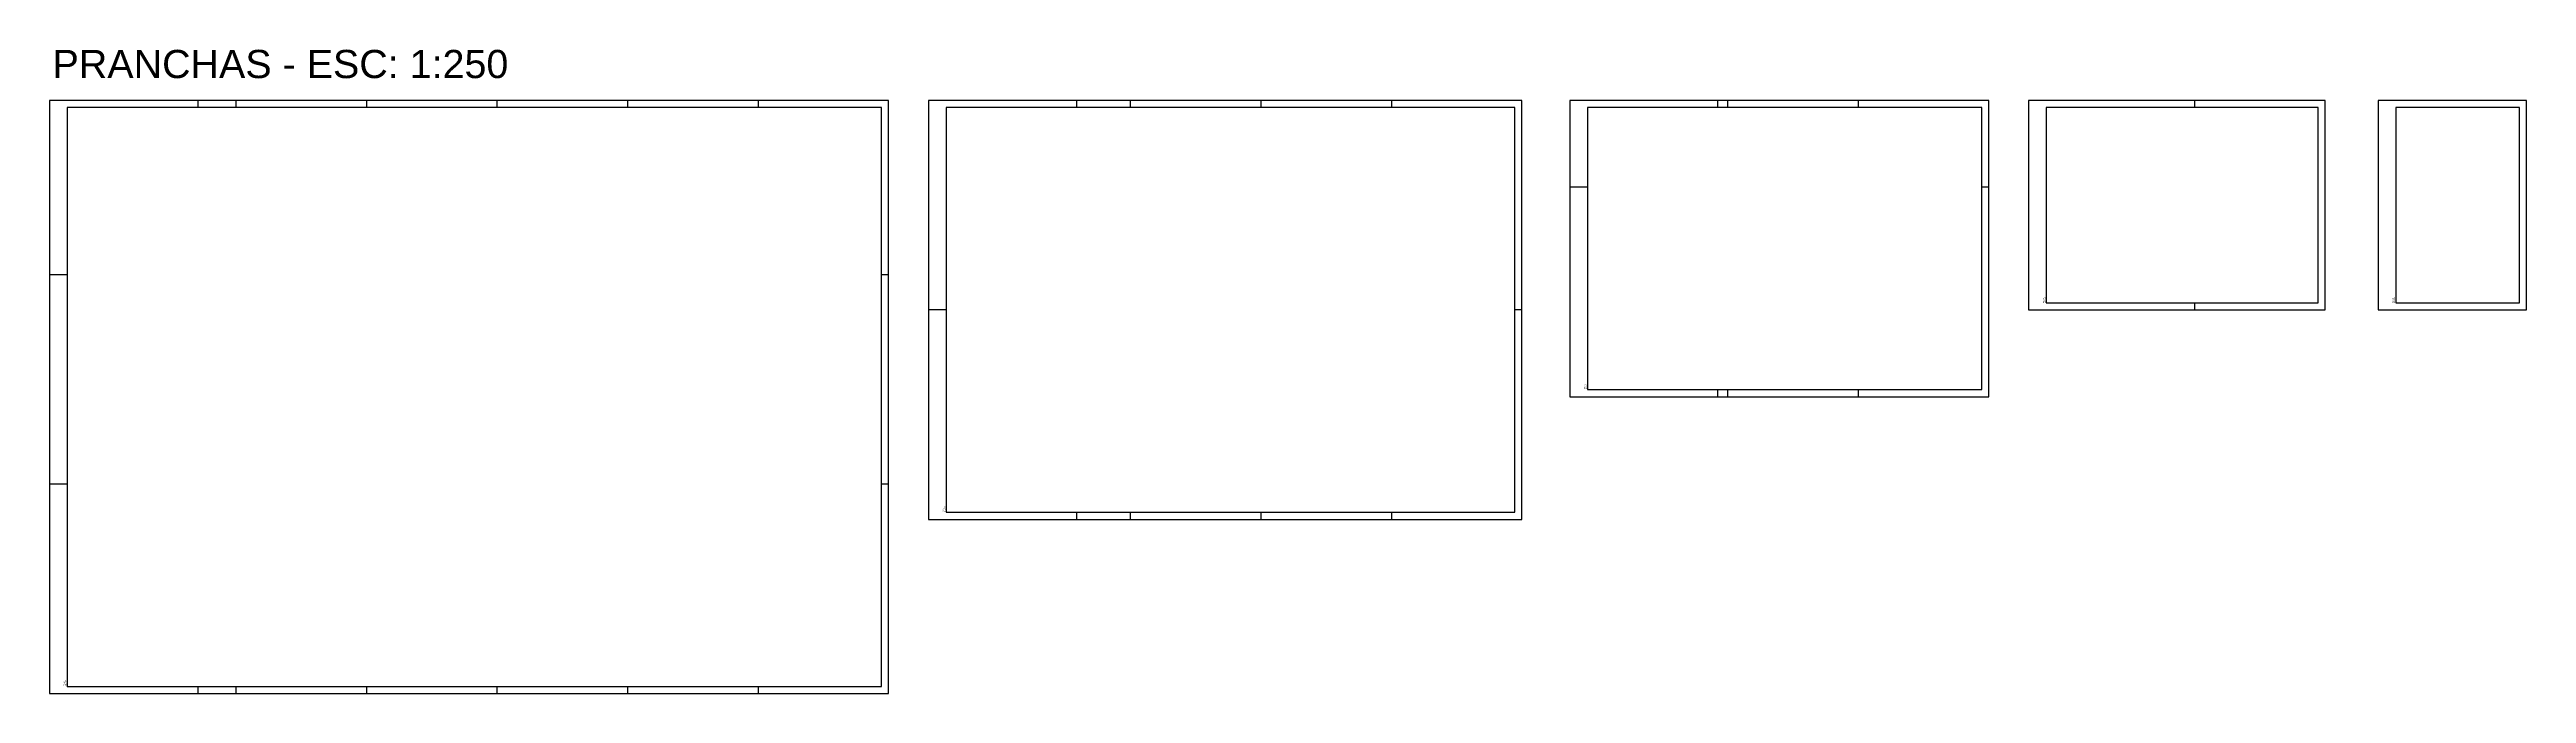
# Model space of a CAD drawing. Header units: millimetres. Extents: x 0 to 687901, y 0 to 346525.
# Drawn here: x 5320 to 93062, y 85450 to 108286 of the extents above; entities that cross this region are included whole.
import ezdxf

# ---------------------------------------------------------------- set-up
doc = ezdxf.new("R2010")
doc.units = ezdxf.units.MM
for name, color, linetype in [('ARQ_Prancha', 7, 'Continuous'), ('ARQ_Prancha lin_grossa', 111, 'Continuous'), ('ARQ_Texto', 7, 'Continuous')]:
    doc.layers.add(name, color=color, linetype=linetype)
doc.styles.add('ARIAL', font='arial.ttf')
doc.styles.add('DES-ROMANS', font='arial.ttf')

msp = doc.modelspace()

# ---------------------------------------------------------------- linework, layer by layer
at = {"layer": 'ARQ_Prancha'}
for p, q in [((10570, 106475), (10570, 106225)), ((11920, 106475), (11920, 106225)), ((16545, 106475), (16545, 106225)), ((21170, 106475), (21170, 106225)), ((25795, 106475), (25795, 106225)), ((30420, 106475), (30420, 106225)), ((41704, 106475), (41704, 106225)), ((43604, 106475), (43604, 106225)), ((48229, 106475), (48229, 106225)), ((52854, 106475), (52854, 106225)), ((57479, 106475), (57229, 106475)), ((64421, 106225), (64421, 106475)), ((64771, 106225), (64771, 106475)), ((69396, 106225), (69396, 106475)), ((74021, 106475), (73771, 106475)), ((81303, 106475), (81303, 106225)), ((59796, 103400), (59171, 103400)), ((74021, 103400), (73771, 103400)), ((5945, 100300), (5320, 100300)), ((35045, 100300), (34795, 100300)), ((81303, 99300), (81303, 99050)), ((37079, 99050), (36454, 99050)), ((57479, 99050), (57229, 99050)), ((64421, 95975), (64421, 96225)), ((64771, 95975), (64771, 96225)), ((69396, 95975), (69396, 96225)), ((5945, 92875), (5320, 92875)), ((35045, 92875), (34795, 92875)), ((41704, 91875), (41704, 91625)), ((43604, 91875), (43604, 91625)), ((48229, 91875), (48229, 91625)), ((52854, 91875), (52854, 91625)), ((10570, 85700), (10570, 85450)), ((11920, 85700), (11920, 85450)), ((16545, 85700), (16545, 85450)), ((21170, 85700), (21170, 85450)), ((25795, 85700), (25795, 85450)), ((30420, 85700), (30420, 85450))]:
    msp.add_line(p, q, dxfattribs=at)
for points in [[(5320, 85450), (35045, 85450), (35045, 106475), (5320, 106475)], [(36454, 91625), (57479, 91625), (57479, 106475), (36454, 106475)], [(59171, 95975), (74021, 95975), (74021, 106475), (59171, 106475)], [(75428, 99050), (85928, 99050), (85928, 106475), (75428, 106475)], [(87812, 99050), (93062, 99050), (93062, 106475), (87812, 106475)]]:
    msp.add_lwpolyline(points, close=True, dxfattribs=at)
at = {"layer": 'ARQ_Prancha lin_grossa'}
for points in [[(34795, 85700), (34795, 106225), (5945, 106225), (5945, 85700), (34795, 85700)], [(57229, 91875), (57229, 106225), (37079, 106225), (37079, 91875), (57229, 91875)], [(73771, 96225), (73771, 106225), (59796, 106225), (59796, 96225), (73771, 96225)], [(85678, 99300), (85678, 106225), (76053, 106225), (76053, 99300), (85678, 99300)], [(92812, 99300), (92812, 106225), (88437, 106225), (88437, 99300), (92812, 99300)]]:
    msp.add_lwpolyline(points, close=True, dxfattribs=at)

# ---------------------------------------------------------------- texts
at = {"layer": 'ARQ_Prancha', "style": 'DES-ROMANS'}
for s, p in [('ISO A3', (75970, 99306)), ('297x420', (76027, 99306)), ('ISO A4', (88354, 99306)), ('210x297', (88411, 99306)), ('ISO A2', (59713, 96231)), ('420x594', (59770, 96231)), ('ISO A1', (36996, 91881)), ('594x841', (37053, 91881)), ('ISO A0', (5862, 85706)), ('841x1189', (5918, 85706))]:
    msp.add_text(s, height=37.5, rotation=90, dxfattribs=at).set_placement(p)
at = {"layer": 'ARQ_Texto', "style": 'ARIAL'}
msp.add_text('PRANCHAS - ESC: 1:250', height=1000, dxfattribs=at).set_placement((5426, 107271))

doc.saveas('drawing.dxf')
